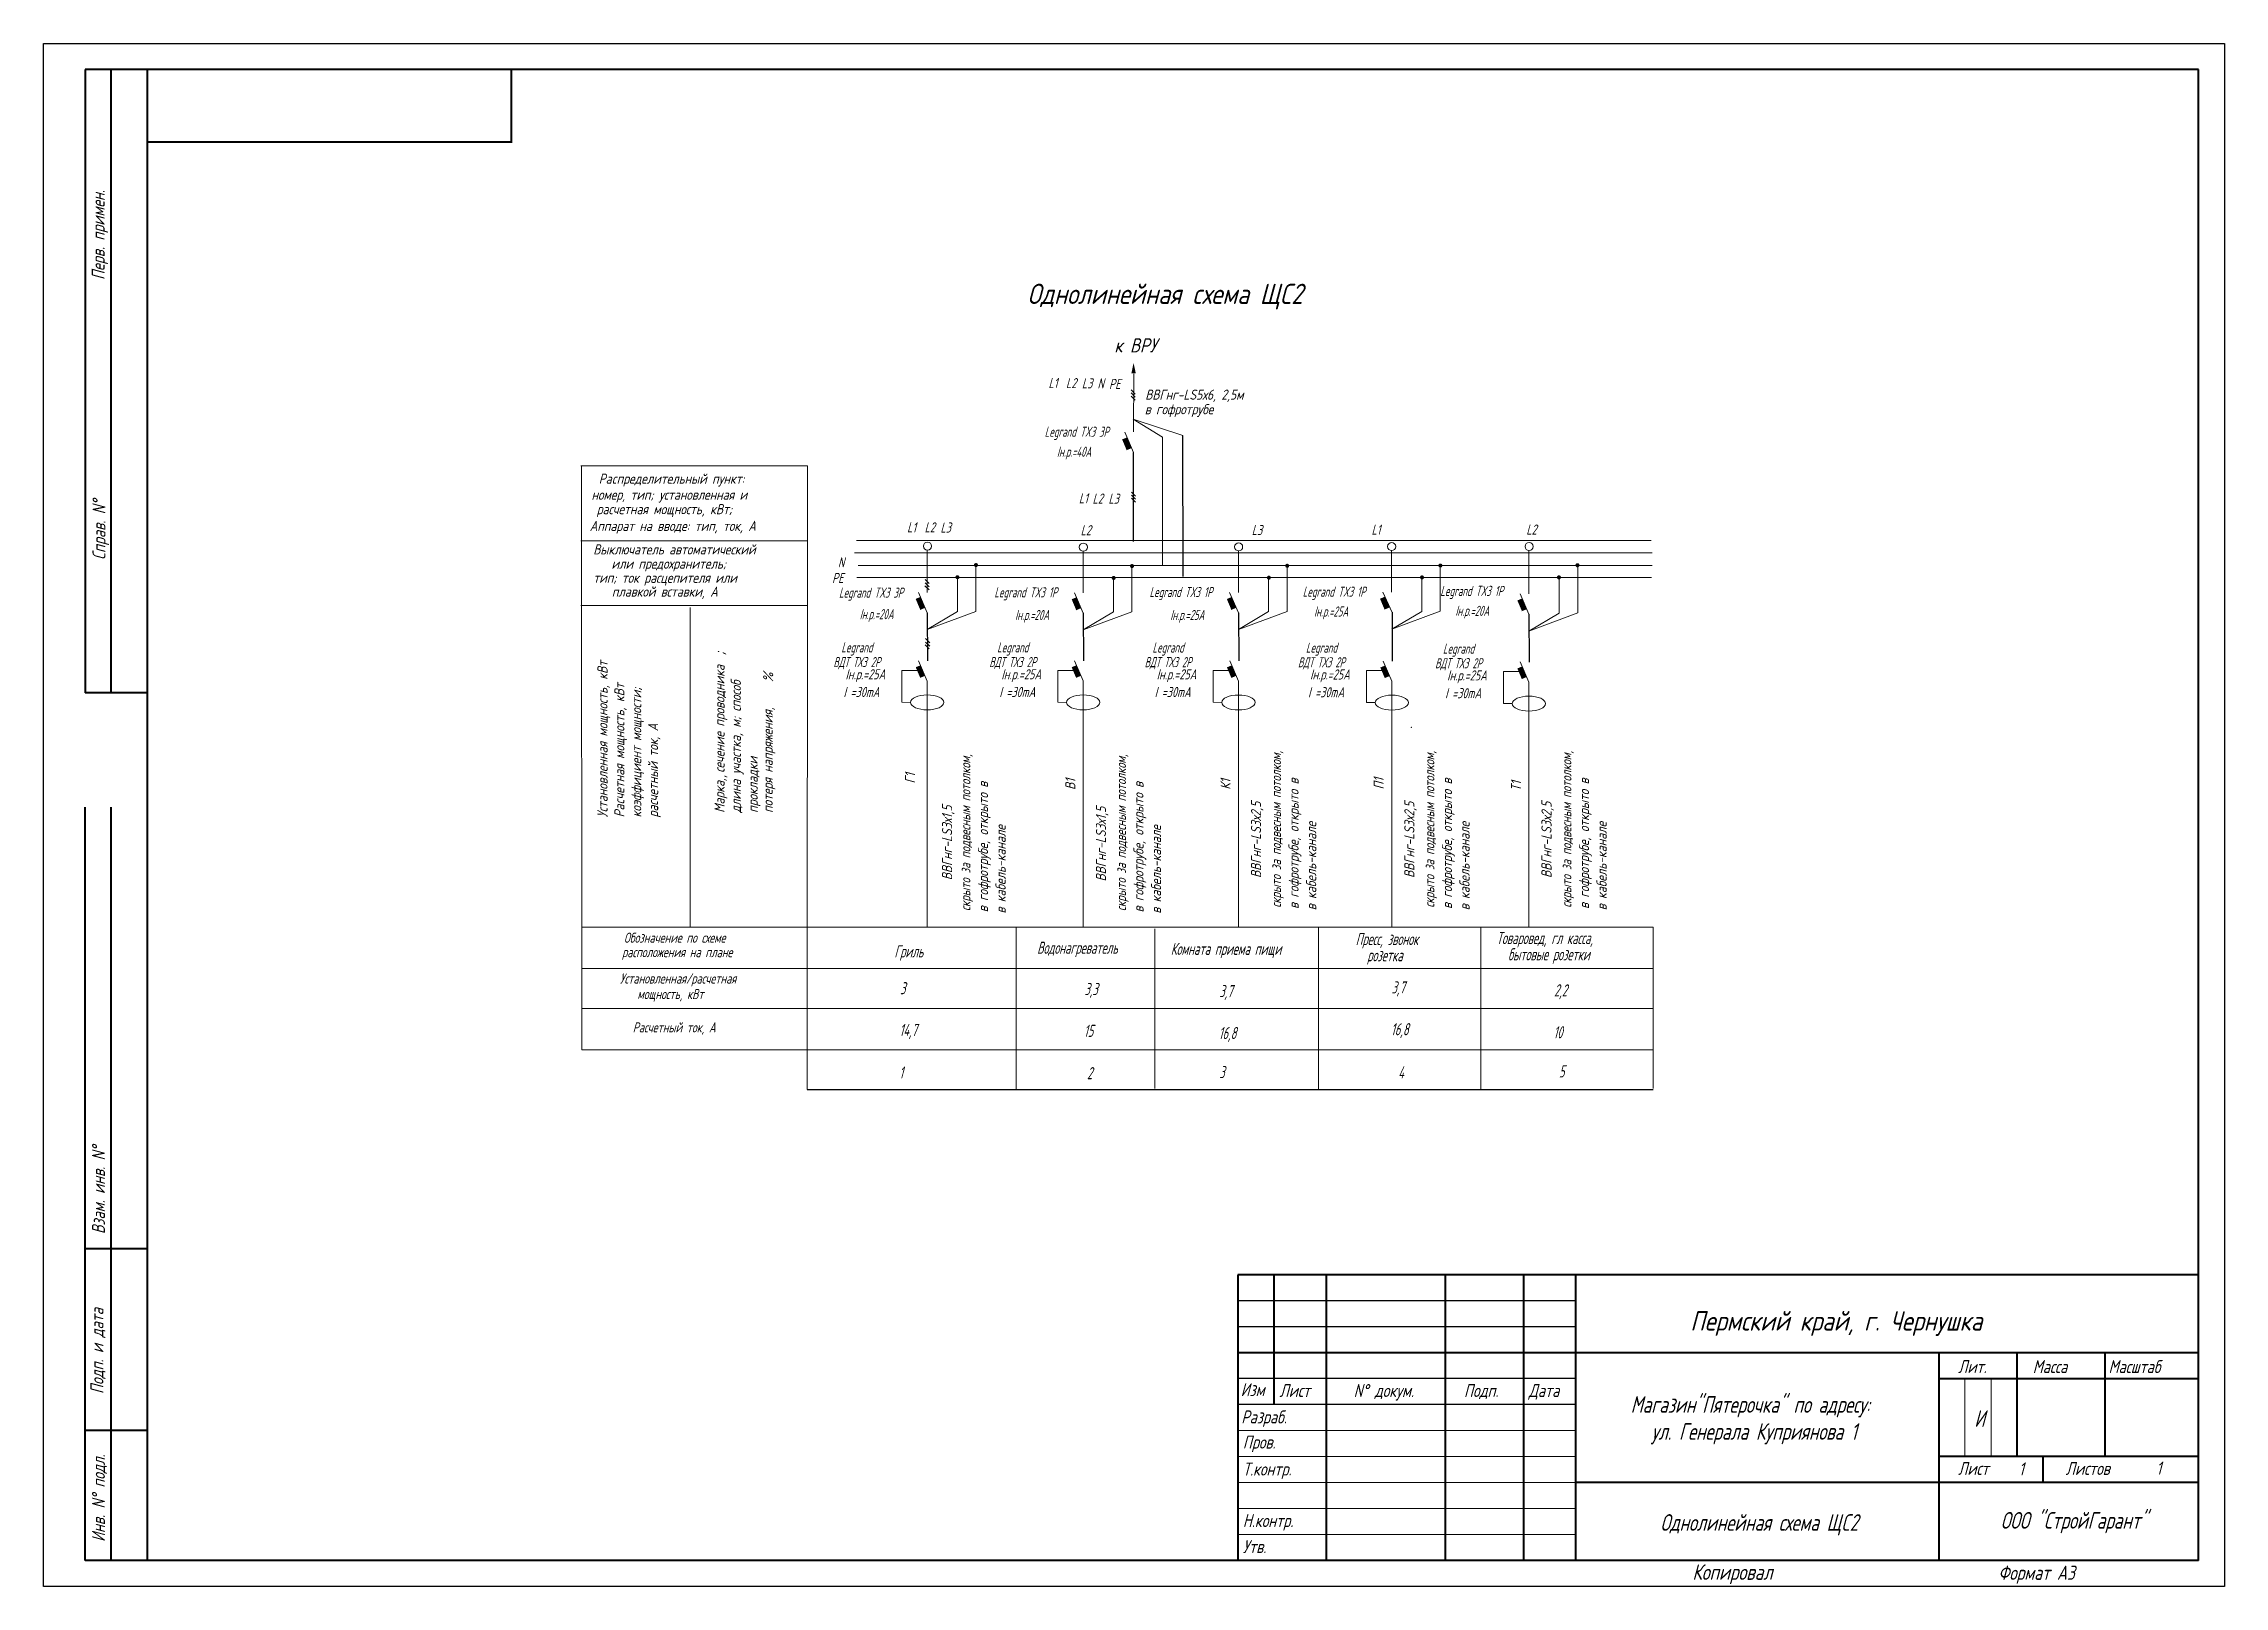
# Model space of a CAD drawing. Header units: millimetres. Extents: x 750 to 1911925457632, y 500 to 46276.
# Drawn here: x 60750 to 90221, y 510 to 21350 of the extents above; entities that cross this region are included whole.
import ezdxf
from ezdxf.enums import TextEntityAlignment as Align

# ---------------------------------------------------------------- set-up
doc = ezdxf.new("R2010")
doc.units = ezdxf.units.MM
for name, color, linetype in [('1', 7, 'Continuous'), ('KONTUR', 7, 'Continuous'), ('вова', 7, 'Continuous'), ('Проводки', 1, 'Continuous'), ('Электропроводки', 1, 'Continuous')]:
    doc.layers.add(name, color=color, linetype=linetype)
doc.layers.add('SHTAMP_Ном_пера__98', color=7, linetype='Continuous', lineweight=25, true_color=0x1f1f1f)
for name, color, linetype, lineweight in [('Основная', 7, 'Continuous', 40), ('текст', 250, 'Continuous', 20), ('тонкая', 7, 'Continuous', 20)]:
    doc.layers.add(name, color=color, linetype=linetype, lineweight=lineweight)
doc.styles.add('ROMANS', font='romans.shx', dxfattribs={"width": 0.7, "oblique": 15, "height": 1})
doc.styles.add('стиль1', font='romans.shx', dxfattribs={"width": 0.75, "oblique": 15, "height": 3.5})

msp = doc.modelspace()

# ---------------------------------------------------------------- texts
at = {"color": 0, "lineweight": 20, "style": 'ROMANS', "oblique": 15}
for s, height, width, p in [('L1', 136.7, 0.7, (74330, 16696)), ('L2', 136.7, 0.7, (74566, 16696)), ('L3', 136.7, 0.7, (74781, 16693)), ('N', 137, 0.7, (74992, 16691)), ('РЕ', 136.7, 0.7, (75148, 16685)), ('L1', 136.7, 0.7, (74740, 15139)), ('L2', 136.7, 0.7, (74925, 15136)), ('L3', 136.7, 0.7, (75140, 15134)), ('L1', 136.7, 0.7, (72419, 14747)), ('L2', 136.7, 0.7, (72655, 14747)), ('L3', 136.7, 0.7, (72870, 14745)), ('L2', 136.7, 0.7, (74764, 14709)), ('L3', 136.7, 0.7, (77076, 14711)), ('L1', 136.7, 0.7, (78695, 14717)), ('L2', 136.7, 0.7, (80787, 14718)), ('РЕ', 136.7, 0.7, (71405, 14064)), ('N', 137, 0.7, (71484, 14274)), ('Iн.р.=25А', 136.7, 0.7, (71587, 12763)), ('Iн.р.=25А', 136.7, 0.7, (73693, 12763)), ('Iн.р.=25А', 136.7, 0.7, (75792, 12762)), ('Iн.р.=25А', 136.7, 0.7, (77865, 12760)), ('Iн.р.=25А', 136.7, 0.7, (79717, 12747)), ('I =30mА', 136.7, 0.7, (71560, 12524)), ('I =30mА', 136.7, 0.7, (73666, 12524)), ('I =30mА', 136.7, 0.7, (75765, 12523)), ('I =30mА', 136.7, 0.7, (77838, 12520)), ('I =30mА', 136.7, 0.7, (79690, 12507)), ('Обозначение по схеме', 136.75, 0.7, (68593, 9204)), ('Гриль', 164.1, 0.6, (72247, 9006)), ('Водонагреватель', 164.09, 0.6, (74176, 9055)), ('Комната приема пищи', 164.09, 0.6, (75982, 9040)), ('Пресс, звонок', 164.09, 0.6, (78481, 9173)), ('Товаровед, гл касса,', 164.09, 0.6, (80385, 9186)), ('расположения на плане', 136.75, 0.7, (68567, 9009)), ('розетка', 164.1, 0.6, (78636, 8953)), ('бытовые розетки', 164.09, 0.6, (80540, 8966)), ('Установленная/расчетная', 136.75, 0.7, (68539, 8653)), (' мощность, кВт', 136.75, 0.7, (68710, 8443)), ('3', 164, 0.6, (72324, 8508)), ('3,3', 164.1, 0.6, (74816, 8497)), ('3,7', 164.1, 0.6, (76638, 8469)), ('3,7', 164.1, 0.6, (78966, 8519)), ('2,2', 164.1, 0.6, (81162, 8479)), ('Расчетный ток, А', 136.75, 0.7, (68711, 7993)), ('14,7', 164.1, 0.6, (72316, 7943)), ('15', 164.1, 0.6, (74808, 7932)), ('16,8', 164.1, 0.6, (76630, 7903)), ('16,8', 164.1, 0.6, (78958, 7954)), ('10', 164.1, 0.6, (81154, 7913)), ('1', 164, 0.6, (72314, 7370)), ('2', 164, 0.6, (74851, 7361)), ('3', 164, 0.6, (76638, 7375)), ('4', 164, 0.6, (79055, 7370)), ('5', 164, 0.6, (81228, 7385))]:
    msp.add_text(s, height=height, dxfattribs=dict(at, width=width)).set_placement(p)
at = {"color": 0, "lineweight": 20, "style": 'ROMANS', "oblique": 15, "width": 0.6}
for s, height, p in [('Legrand TX3 3P', 136.75, (74278, 16107)), ('Iн.р.=40А', 136.7, (74444, 15837)), ('Legrand TX3 3P', 136.75, (71498, 13934)), ('Legrand TX3 1P', 136.75, (73598, 13938)), ('Legrand TX3 1P', 136.75, (75695, 13942)), ('Legrand TX3 1P', 136.75, (77765, 13946)), ('Legrand TX3 1P', 136.75, (79625, 13957)), ('Iн.р.=20А', 136.7, (71779, 13643)), ('Iн.р.=20А', 136.7, (73879, 13633)), ('Iн.р.=25А', 136.7, (75976, 13633)), ('Iн.р.=25А', 136.7, (77919, 13679)), ('Iн.р.=20А', 136.7, (79828, 13688)), ('Legrand', 136.7, (71530, 13194)), ('Legrand', 136.7, (73636, 13194)), ('ВДТ ТХ3 2P', 136.7, (71423, 12996)), ('ВДТ ТХ3 2P', 136.7, (73530, 12996)), ('ВДТ ТХ3 2P', 136.7, (75629, 12995)), ('Legrand', 136.7, (75735, 13193)), ('ВДТ ТХ3 2P', 136.7, (77701, 12993)), ('Legrand', 136.7, (77808, 13191)), ('ВДТ ТХ3 2P', 136.7, (79554, 12980)), ('Legrand', 136.7, (79660, 13178))]:
    msp.add_text(s, height=height, dxfattribs=at).set_placement(p, align=Align.MIDDLE_LEFT)
at = {"color": 0, "linetype": 'ByBlock', "lineweight": 25, "style": 'ROMANS', "oblique": 15, "width": 0.8}
msp.add_text('Пермский край, г. Чернушка', height=263.29, dxfattribs=at).set_placement((83003, 3965))
at = {"layer": '1', "color": 0, "lineweight": 20, "style": 'ROMANS', "oblique": 15, "width": 0.8}
for s, height, p in [('Однолинейная cхема ЩС2', 273.49, (74045, 17833)), ('к ВРУ', 191.4, (75220, 17178)), ('ВВГнг-LS5х6, 2,5м', 136.75, (75637, 16540)), ('в гофротрубе', 136.75, (75631, 16343)), ('Раcпределительный пункт:', 136.75, (68252, 15404)), ('номер, тип; установленная и', 136.75, (68154, 15188)), ('расчетная мощность, кВт;', 136.75, (68224, 14993)), ('Аппарат на вводе: тип, ток, А', 136.75, (68130, 14767)), ('Выключатель автоматический', 136.75, (68178, 14449)), ('тип; ток расцепителя или', 136.75, (68178, 14066)), ('или предохранитель;', 136.75, (68424, 14257)), ('плавкой вставки, А', 136.75, (68429, 13880))]:
    msp.add_text(s, height=height, dxfattribs=at).set_placement(p)
at = {"layer": '1', "color": 0, "lineweight": 20, "style": 'ROMANS', "oblique": 15}
for s, height, width, p in [('Установленная мощность, кВт', 136.75, 0.8, (68371, 10897)), (';', 164, 0.8, (69962, 13085)), ('Раcчетная мощность, кВт', 136.75, 0.8, (68599, 10897)), ('Марка, сечение проводника ', 136.75, 0.8, (69952, 10959)), ('длина участка, м; способ', 136.75, 0.8, (70173, 10959)), ('%', 137, 0.8, (70610, 12727)), ('коэффициент мощности;', 136.75, 0.8, (68827, 10897)), ('расчетный ток, А', 136.75, 0.8, (69055, 10897)), ('потеря напряжения,', 136.75, 0.8, (70603, 10959)), ('скрыто за подвесным потолком,', 136.75, 0.74, (77472, 9678)), ('скрыто за подвесным потолком,', 136.75, 0.74, (79545, 9678)), ('скрыто за подвесным потолком,', 136.75, 0.74, (81397, 9678)), ('прокладки', 136.7, 0.8, (70401, 10959)), ('Г1', 136.7, 0.8, (72527, 11355)), ('скрыто за подвесным потолком,', 136.75, 0.74, (73275, 9633)), ('скрыто за подвесным потолком,', 136.75, 0.74, (75377, 9632)), (',', 137, 0.8, (69958, 11433)), ('в гофротрубе, открыто в ', 136.75, 0.8, (73513, 9616)), ('В1', 136.7, 0.8, (74693, 11268)), ('в гофротрубе, открыто в ', 136.75, 0.8, (75614, 9614)), ('К1', 136.7, 0.8, (76790, 11271)), ('в гофротрубе, открыто в ', 136.75, 0.8, (77710, 9661)), ('П1', 136.7, 0.8, (78860, 11275)), ('в гофротрубе, открыто в ', 136.75, 0.8, (79783, 9661)), ('Т1', 136.7, 0.8, (80716, 11252)), ('в гофротрубе, открыто в ', 136.75, 0.8, (81635, 9661)), ('ВВГнг-LS3х1,5', 136.75, 0.8, (73028, 10049)), ('ВВГнг-LS3х1,5', 136.75, 0.8, (75107, 10032)), ('ВВГнг-LS3х2,5', 136.75, 0.8, (77203, 10079)), ('ВВГнг-LS3х2,5', 136.75, 0.8, (79275, 10079)), ('ВВГнг-LS3х2,5', 136.75, 0.8, (81128, 10079)), ('в кабель-канале', 136.75, 0.8, (73751, 9599)), ('в кабель-канале', 136.75, 0.8, (75852, 9597)), ('в кабель-канале', 136.75, 0.8, (77948, 9643)), ('в кабель-канале', 136.75, 0.8, (80020, 9643)), ('в кабель-канале', 136.75, 0.8, (81873, 9643))]:
    msp.add_text(s, height=height, rotation=90, dxfattribs=dict(at, width=width)).set_placement(p)
at = {"layer": 'SHTAMP_Ном_пера__98', "color": 0, "linetype": 'ByBlock', "lineweight": 25, "char_height": 225, "attachment_point": 5, "line_spacing_factor": 0.971274, "style": 'ROMANS'}
for s, insert, width in [('Магазин"Пятерочка" по адресу:\\P ул. Генерала Куприянова 1', (83814, 2754), 3873.2), ('И', (86912, 2777), 3689.6), ('Однолинейная схема ЩC2', (83934, 1342), 3689.6), ('ООО "СтройГарант"', (88187, 1371), 3689.6)]:
    msp.add_mtext(s, dxfattribs=dict(at, insert=insert, width=width))
at = {"layer": 'текст', "color": 0, "style": 'стиль1', "oblique": 15, "width": 0.75}
for s, p in [('Перв. примен.', (61575, 18158)), ('Справ. N%%d', (61586, 14377)), ('Взам. инв. N%%d', (61579, 5269)), ('Подп. и дата', (61559, 3109)), ('Инв. N%%d подл.', (61579, 1111))]:
    msp.add_text(s, height=175.42, rotation=90, dxfattribs=at).set_placement(p)
for s, height, p in [('Лит.', 175.4, (86622, 3391)), ('Масса', 175.4, (87631, 3391)), ('Масштаб', 175.4, (88655, 3391)), ('Изм', 175.4, (76927, 3079)), ('Лист', 175.4, (77451, 3068)), ('N%%d докум. ', 175.42, (78454, 3068)), ('Подп.', 175.4, (79945, 3068)), ('Дата', 175.4, (80819, 3068)), ('Разраб.', 175.4, (76935, 2711)), ('Пров.', 175.4, (76956, 2371)), ('Т.контр.', 175.4, (76956, 2007)), ('Лист', 175.4, (86622, 2015)), ('1', 175, (87443, 2010)), ('Листов', 175.4, (88076, 2015)), ('1', 175, (89301, 2020)), ('Н.контр.', 175.4, (76956, 1311)), ('Утв.', 175.4, (76956, 959)), ('Копировал', 210.5, (83031, 598)), ('Формат А3', 193, (87166, 598))]:
    msp.add_text(s, height=height, dxfattribs=at).set_placement(p)

# ---------------------------------------------------------------- hatches: boundary and pattern name
at = {"layer": 'Проводки', "lineweight": 20, "ltscale": 0.5}
h = msp.add_hatch(color=0, dxfattribs=at)
h.paths.add_polyline_path([(75480, 17039), (75480, 16896), (75509, 16896)])
h.paths.add_polyline_path([(75480, 17039), (75450, 16896), (75480, 16896)])

# ---------------------------------------------------------------- linework, layer by layer
at = {"color": 0, "lineweight": 20}
for p, q in [((75476, 16275), (75872, 16032)), ((73099, 13678), (73099, 14146)), ((73349, 13679), (73349, 14310)), ((75457, 13674), (75457, 14305)), ((77555, 13678), (77555, 14309)), ((79375, 13681), (79375, 14149)), ((79625, 13682), (79625, 14313)), ((81481, 13659), (81481, 14290)), ((75207, 13673), (75207, 14141)), ((77305, 13677), (77305, 14145)), ((81231, 13658), (81231, 14126)), ((72690, 13435), (73099, 13678)), ((74798, 13430), (75207, 13673)), ((76896, 13434), (77305, 13677)), ((78968, 13439), (79375, 13681)), ((80822, 13415), (81231, 13658)), ((72350, 12883), (72350, 12454)), ((72565, 12883), (72350, 12883)), ((74456, 12883), (74456, 12454)), ((74671, 12883), (74456, 12883)), ((76555, 12882), (76555, 12452)), ((76770, 12882), (76555, 12882)), ((78628, 12880), (78628, 12450)), ((78843, 12880), (78628, 12880)), ((80480, 12867), (80480, 12437)), ((80695, 12867), (80480, 12867)), ((72350, 12454), (72467, 12451)), ((74456, 12454), (74574, 12451)), ((76555, 12452), (76672, 12450)), ((78628, 12450), (78745, 12448)), ((80480, 12437), (80597, 12435)), ((68023, 9415), (82502, 9415)), ((73891, 9414), (73891, 7216)), ((75769, 9394), (75769, 7236)), ((77977, 9414), (77977, 7226)), ((80173, 9410), (80172, 7222)), ((82502, 9417), (82502, 7234)), ((68023, 8858), (82502, 8858)), ((68023, 8315), (82502, 8315)), ((68024, 7758), (82502, 7758))]:
    msp.add_line(p, q, dxfattribs=at)
at = {"color": 0, "lineweight": 20, "ltscale": 0.5}
msp.add_line((75872, 16032), (75872, 14301), dxfattribs=at)
for p, q in [((76149, 14153), (76146, 16058)), ((75478, 14623), (75478, 15827)), ((72691, 13661), (72694, 13012)), ((74798, 13661), (74801, 13012)), ((76897, 13660), (76900, 13011)), ((78972, 13668), (78972, 13009)), ((80822, 13645), (80824, 12996)), ((71067, 7220), (82502, 7220))]:
    msp.add_line(p, q)
at = {"color": 0}
for p, q in [((81450, 4369), (76889, 4369)), ((81450, 4018), (76889, 4018)), ((81450, 3317), (76889, 3317)), ((81450, 2966), (76889, 2966)), ((86361, 861), (86361, 861))]:
    msp.add_line(p, q, dxfattribs=at)
at = {"color": 0, "lineweight": 20}
for centre in [(72692, 12451), (74799, 12451), (76897, 12450), (78970, 12448), (80822, 12435)]:
    msp.add_ellipse(centre, major_axis=(-225, 0), ratio=0.448481, dxfattribs=at)
at = {"layer": '1', "color": 0, "lineweight": 20}
for p, q in [((75476, 16275), (76146, 16058)), ((68009, 15647), (71073, 15647)), ((68024, 7758), (68021, 15647)), ((71073, 15647), (71067, 7220)), ((68009, 14635), (71073, 14635)), ((71706, 14473), (82488, 14473)), ((71737, 14638), (82473, 14637)), ((72690, 13936), (72690, 14507)), ((74798, 13931), (74798, 14493)), ((76896, 13935), (76896, 14497)), ((78966, 13939), (78965, 14501)), ((80822, 13916), (80823, 14502)), ((71756, 14301), (77408, 14301)), ((74951, 14301), (82488, 14302)), ((71739, 14137), (77504, 14137)), ((72691, 13663), (72573, 13936)), ((72660, 14027), (72715, 13973)), ((72665, 14112), (72719, 14057)), ((72665, 14066), (72719, 14011)), ((72889, 14137), (82480, 14137)), ((74799, 13658), (74681, 13931)), ((76896, 13662), (76778, 13935)), ((78972, 13666), (78848, 13939)), ((80822, 13643), (80705, 13916)), ((68009, 13760), (71073, 13760)), ((69487, 13731), (69488, 9417)), ((72660, 13734), (72595, 13706)), ((72690, 13435), (73349, 13679)), ((74768, 13729), (74703, 13701)), ((74798, 13430), (75457, 13674)), ((76866, 13732), (76800, 13705)), ((76896, 13434), (77555, 13678)), ((78936, 13736), (78870, 13709)), ((78968, 13439), (79625, 13682)), ((80792, 13713), (80727, 13686)), ((80822, 13415), (81481, 13659)), ((72669, 13312), (72724, 13257)), ((72669, 13266), (72724, 13211)), ((72692, 12740), (72574, 13013)), ((72665, 13227), (72719, 13173)), ((74799, 12741), (74681, 13013)), ((76897, 12739), (76780, 13012)), ((78970, 12737), (78852, 13010)), ((80822, 12724), (80704, 12997)), ((72691, 10841), (72691, 12742)), ((74798, 10841), (74798, 12742)), ((76896, 10840), (76896, 12741)), ((78969, 10838), (78969, 12739)), ((80821, 10825), (80821, 12726))]:
    msp.add_line(p, q, dxfattribs=at)
at = {"layer": '1', "color": 0, "lineweight": 20, "const_width": 27.3}
for points in [[(73086, 14142, 1), (73113, 14142, 1)], [(73336, 14306, 1), (73363, 14306, 1)], [(75197, 14132, 1), (75224, 14132, 1)], [(75445, 14293, 1), (75472, 14293, 1)], [(77294, 14136, 1), (77321, 14136, 1)], [(77542, 14297, 1), (77569, 14297, 1)], [(79364, 14140, 1), (79391, 14140, 1)], [(79612, 14300, 1), (79639, 14300, 1)], [(81214, 14140, 1), (81242, 14140, 1)], [(81464, 14304, 1), (81492, 14304, 1)]]:
    msp.add_lwpolyline(points, format="xyb", close=True, dxfattribs=at)
at = {"layer": '1', "color": 0, "lineweight": 20}
for centre in [(72695, 14562), (74801, 14548), (76899, 14552), (78968, 14556), (80825, 14557)]:
    msp.add_circle(centre, 54.7, dxfattribs=at)
msp.add_point((79233, 12115), dxfattribs=at)
for points in [[(72600, 13876), (72600, 13876), (72535, 13849), (72660, 13734)], [(72660, 13734), (72660, 13734), (72600, 13876)], [(74708, 13871), (74708, 13871), (74643, 13844), (74768, 13729)], [(74768, 13729), (74768, 13729), (74708, 13871)], [(76806, 13875), (76806, 13875), (76740, 13847), (76866, 13732)], [(76866, 13732), (76866, 13732), (76806, 13875)], [(78876, 13879), (78876, 13879), (78810, 13851), (78936, 13736)], [(78936, 13736), (78936, 13736), (78876, 13879)], [(80732, 13856), (80732, 13856), (80666, 13828), (80792, 13713)], [(80792, 13713), (80792, 13713), (80732, 13856)], [(72535, 13849), (72595, 13706), (72660, 13734)], [(74643, 13844), (74703, 13701), (74768, 13729)], [(76740, 13847), (76800, 13705), (76866, 13732)], [(78810, 13851), (78870, 13709), (78936, 13736)], [(80666, 13828), (80727, 13686), (80792, 13713)], [(72602, 12953), (72602, 12953), (72536, 12926), (72662, 12811)], [(72536, 12926), (72596, 12783), (72662, 12811)], [(72662, 12811), (72662, 12811), (72602, 12953)], [(74708, 12953), (74708, 12953), (74643, 12926), (74768, 12811)], [(74643, 12926), (74703, 12783), (74768, 12811)], [(74768, 12811), (74768, 12811), (74708, 12953)], [(76807, 12952), (76807, 12952), (76741, 12924), (76867, 12810)], [(76741, 12924), (76801, 12782), (76867, 12810)], [(76867, 12810), (76867, 12810), (76807, 12952)], [(78880, 12950), (78880, 12950), (78814, 12922), (78940, 12807)], [(78814, 12922), (78874, 12780), (78940, 12807)], [(78940, 12807), (78940, 12807), (78880, 12950)], [(80732, 12937), (80732, 12937), (80666, 12909), (80792, 12794)], [(80666, 12909), (80726, 12767), (80792, 12794)], [(80792, 12794), (80792, 12794), (80732, 12937)]]:
    msp.add_solid(points, dxfattribs=at)
at = {"layer": 'KONTUR', "color": 0}
for p, q in [((60750, 510), (60750, 21350)), ((60750, 21350), (90221, 21350)), ((90221, 21350), (90221, 510)), ((90221, 510), (60750, 510))]:
    msp.add_line(p, q, dxfattribs=at)
at = {"layer": 'вова', "color": 0, "lineweight": 20}
for p, q in [((75478, 16108), (75481, 16889)), ((75447, 16672), (75502, 16617)), ((75447, 16631), (75502, 16576)), ((75447, 16590), (75502, 16535)), ((75478, 15827), (75361, 16100)), ((75451, 15889), (75385, 15861)), ((75451, 15293), (75506, 15239)), ((75451, 15252), (75506, 15198)), ((75451, 15211), (75506, 15157))]:
    msp.add_line(p, q, dxfattribs=at)
for points in [[(75391, 16031), (75391, 16031), (75325, 16003), (75451, 15889)], [(75325, 16003), (75385, 15861), (75451, 15889)]]:
    msp.add_solid(points, dxfattribs=at)
at = {"layer": 'Основная', "color": 0}
for p, q in [((61311, 20999), (61311, 12579)), ((89870, 20999), (61311, 20999)), ((61662, 12579), (61662, 20999)), ((62153, 3668), (62153, 20999)), ((67072, 20008), (67072, 20991)), ((89870, 861), (89870, 20999)), ((67065, 20017), (62153, 20017)), ((62153, 12579), (61311, 12579)), ((61311, 861), (61311, 11035)), ((61662, 861), (61662, 11035)), ((62153, 5071), (61311, 5071)), ((76889, 4720), (76889, 861)), ((89870, 4720), (76889, 4720)), ((77380, 2966), (77380, 4720)), ((78082, 4720), (78082, 861)), ((79695, 861), (79695, 4720)), ((80748, 4720), (80748, 861)), ((81450, 4720), (81450, 861)), ((62153, 861), (62153, 3668)), ((76889, 3668), (89870, 3668)), ((86361, 3668), (86361, 861)), ((87414, 3668), (87414, 2264)), ((88607, 3668), (88607, 2264)), ((86361, 3317), (89870, 3317)), ((62153, 2615), (61311, 2615)), ((89870, 2264), (86361, 2264)), ((87765, 2264), (87765, 1913)), ((89870, 1913), (81450, 1913)), ((89870, 861), (61311, 861))]:
    msp.add_line(p, q, dxfattribs=at)
at = {"layer": 'тонкая', "color": 0}
for p, q in [((86711, 3302), (86711, 2264)), ((87068, 3302), (87068, 2264)), ((76889, 2615), (81450, 2615)), ((81450, 2264), (76889, 2264)), ((81450, 1913), (76889, 1913))]:
    msp.add_line(p, q, dxfattribs=at)
for points in [[(76889, 1563), (81450, 1563)], [(76889, 1212), (81450, 1212)]]:
    msp.add_lwpolyline(points, dxfattribs=at)
at = {"layer": 'Электропроводки', "color": 0, "lineweight": 20}
for p, q in [((72692, 10839), (72692, 9414)), ((74799, 10839), (74799, 9414)), ((76898, 10838), (76898, 9413)), ((78970, 10835), (78970, 9413)), ((80823, 10822), (80823, 9413))]:
    msp.add_line(p, q, dxfattribs=at)

msp.set_redraw_order([(e.dxf.handle, doc.entitydb.next_handle()) for e in msp.query("TEXT MTEXT ATTDEF DIMENSION ARC_DIMENSION")])  # texts and dimensions are drawn at this point

doc.saveas('drawing.dxf')
